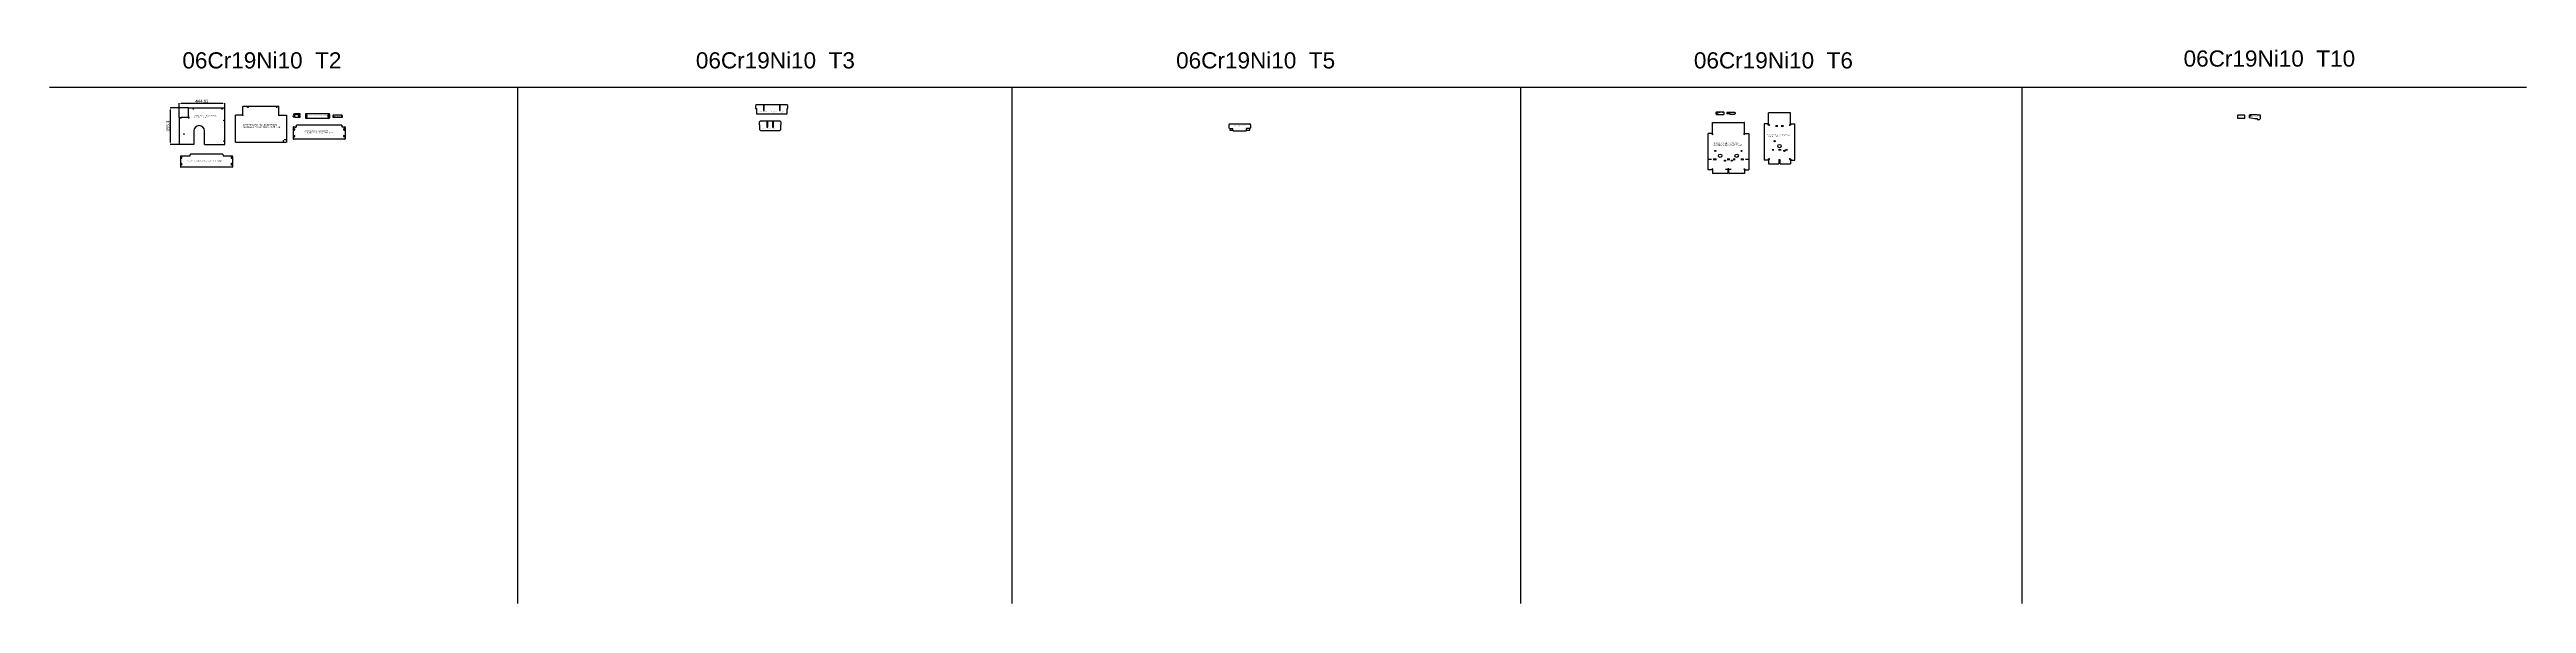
# Model space of a CAD drawing. Extents: x 1413 to 25440, y -2541 to 2823.
import ezdxf

# ---------------------------------------------------------------- set-up
doc = ezdxf.new("R2010")
doc.units = 0
doc.linetypes.add('CENTER', pattern=[50.8, 31.75, -6.35, 6.35, -6.35])
doc.linetypes.add('CENTERX2', pattern=[20.32, 12.7, -2.54, 2.54, -2.54])
doc.layers.get('0').update_dxf_attribs({"linetype": 'CONTINUOUS'})
doc.layers.get('DEFPOINTS').update_dxf_attribs({"linetype": 'CONTINUOUS'})
doc.styles.get("Standard").update_dxf_attribs({"font": 'arial.ttf'})
doc.dimstyles.new('0000', dxfattribs={"dimtxt": 30, "dimasz": 20, "dimexe": 1.25, "dimexo": 0.625, "dimtad": 1, "dimtxsty": 'STANDARD', "dimcen": 2.5, "dimazin": 3, "dimtfac": 1, "dimtmove": 0, "dimatfit": 3})
doc.dimstyles.new('ISO-25', dxfattribs={"dimtxt": 2.5, "dimasz": 2.5, "dimexe": 1.25, "dimexo": 0.625, "dimtad": 1, "dimtxsty": 'STANDARD', "dimcen": 2.5, "dimazin": 3, "dimtfac": 1, "dimtmove": 0, "dimatfit": 3})

# ---------------------------------------------------------------- blocks, each defined once
blk = doc.blocks.new('1303000012707_右侧护罩_1010060')
at = {"color": 7, "linetype": 'CONTINUOUS'}
for p, q in [((-267, 129), (-267, -131)), ((-267, 129), (-247, 129)), ((-178, 131), (-247, 131)), ((-247, 131), (-247, 129)), ((-178, 131), (-178, 129)), ((-178, 129), (-174, 127)), ((-175, 131), (-175, 224)), ((-175, 224), (178, 224)), ((-174, 127), (-175, 131)), ((-124, -131), (-267, -131)), ((-124, -1), (-124, -131)), ((-20, -131), (-20, -1)), ((-20, -131), (178, -131))]:
    blk.add_line(p, q, dxfattribs=at)
at = {"color": 6, "linetype": 'CENTERX2'}
for p, q in [((-249, 129), (-249, 121)), ((-176, 128), (-176, 121)), ((-167, 129), (-174, 129)), ((178, 129), (171, 129)), ((-249, -128), (-249, -131)), ((-176, -128), (-176, -131))]:
    blk.add_line(p, q, dxfattribs=at)
at = {"color": 7}
blk.add_line((178, -131), (178, 224), dxfattribs=at)
at = {"color": 7, "linetype": 'CONTINUOUS'}
for centre, radius in [((-128, 214), 3.5), ((152, 214), 3.5), ((170, 100), 3.5), ((-220, -31), 3), ((170, -100), 3.5)]:
    blk.add_circle(centre, radius, dxfattribs=at)
blk.add_arc((-72, -1), 52, 0, 180, dxfattribs=at)
at = {"color": 3, "insert": (-126, 149), "char_height": 8.4, "width": 245.57, "attachment_point": 1}
blk.add_mtext('1303000012707 {\\fSimSun|b0|i0|c134|p34;右侧护罩 }101006002683 06Cr19Ni10  T2  1{\\fSimSun|b0|i0|c134|p34;件}/{\\fSimSun|b0|i0|c134|p34;套} {\\fSimSun|b0|i0|c134|p34;共}4{\\fSimSun|b0|i0|c134|p34;件}', dxfattribs=at)
blk = doc.blocks.new('*D2')
at = {"color": 0}
for p, q in [((2669, 2166), (2669, 2305)), ((2689, 2304), (3093, 2304)), ((3113, 2261), (3113, 2305))]:
    blk.add_line(p, q, dxfattribs=at)
for points in [[(2689, 2307), (2689, 2300), (2669, 2304)], [(3093, 2307), (3093, 2300), (3113, 2304)]]:
    blk.add_solid(points, dxfattribs=at)
at = {"layer": 'DEFPOINTS', "color": 0}
for p in [(2669, 2165), (3113, 2304), (3113, 2260)]:
    blk.add_point(p, dxfattribs=at)
at = {"color": 0, "insert": (2891, 2322), "char_height": 30, "width": 239.82, "attachment_point": 5}
blk.add_mtext('444,61', dxfattribs=at)
blk = doc.blocks.new('*D3')
at = {"color": 0}
for p, q in [((2760, 2260), (2582, 2260)), ((2583, 2240), (2583, 1925)), ((2668, 1905), (2582, 1905))]:
    blk.add_line(p, q, dxfattribs=at)
for points in [[(2580, 2240), (2587, 2240), (2583, 2260)], [(2580, 1925), (2587, 1925), (2583, 1905)]]:
    blk.add_solid(points, dxfattribs=at)
at = {"layer": 'DEFPOINTS', "color": 0}
for p in [(2761, 2260), (2583, 1905), (2669, 1905)]:
    blk.add_point(p, dxfattribs=at)
at = {"color": 0, "insert": (2565, 2083), "char_height": 30, "width": 202.36, "attachment_point": 5, "rotation": 90}
blk.add_mtext('355,3', dxfattribs=at)
blk = doc.blocks.new('1303000012792_弯板_101006026')
at = {"color": 7, "linetype": 'CONTINUOUS'}
for p, q in [((-247, -131), (-247, 131)), ((-178, 131), (-247, 131)), ((-178, 131), (-174, 127)), ((-175, 131), (-175, 217)), ((-174, 127), (-175, 131)), ((-172, 220), (172, 220)), ((175, 131), (174, 127)), ((174, 127), (178, 131)), ((175, 131), (175, 217)), ((178, 131), (247, 131)), ((247, 131), (247, -131))]:
    blk.add_line(p, q, dxfattribs=at)
at = {"color": 6, "linetype": 'CENTERX2'}
for p, q in [((-176, 129), (-176, 127)), ((-173, 129), (-174, 129)), ((174, 129), (173, 129)), ((176, 128), (176, 129)), ((-176, -131), (-176, -131)), ((176, -131), (176, -131))]:
    blk.add_line(p, q, dxfattribs=at)
at = {"color": 7}
blk.add_line((-247, -131), (247, -131), dxfattribs=at)
at = {"color": 6, "linetype": 'CONTINUOUS'}
for p, q in [((215, -110), (215, -122)), ((225, -104), (242, -104)), ((225, -128), (242, -128))]:
    blk.add_line(p, q, dxfattribs=at)
at = {"color": 7, "linetype": 'CONTINUOUS'}
for centre in [(-128, 210), (152, 210)]:
    blk.add_circle(centre, 3.5, dxfattribs=at)
for centre, start, end in [((-172, 217), 90, 180), ((172, 217), 0, 90)]:
    blk.add_arc(centre, 3, start, end, dxfattribs=at)
at = {"color": 3, "insert": (-172, 46), "char_height": 14, "width": 374.25, "attachment_point": 1}
blk.add_mtext('1303000012792 {\\fSimSun|b0|i0|c134|p34;弯板 }101006002681 06Cr19Ni10_T2_GB_T3280  1{\\fSimSun|b0|i0|c134|p34;件}/{\\fSimSun|b0|i0|c134|p34;套}  {\\fSimSun|b0|i0|c134|p34;共}4{\\fSimSun|b0|i0|c134|p34;件}', dxfattribs=at)
blk = doc.blocks.new('1303000012793_板_1010060026')
at = {"color": 7, "linetype": 'CONTINUOUS'}
for p, q in [((-28, 8), (-28, -8)), ((28, 12), (-22, 12)), ((28, 4), (11, 4)), ((28, 4), (28, 12)), ((-22, -12), (28, -12)), ((11, -4), (28, -4)), ((28, -12), (28, -4))]:
    blk.add_line(p, q, dxfattribs=at)
for centre, radius, start, end in [((-22, 8), 5, 90, 180), ((11, 0), 3.5, 90, 270), ((-22, -8), 5, 180, 270)]:
    blk.add_arc(centre, radius, start, end, dxfattribs=at)
at = {"color": 3, "insert": (-23, 10), "char_height": 1.75, "width": 48.51, "attachment_point": 1}
blk.add_mtext('1303000012793 {\\fSimSun|b0|i0|c134|p34;板 }101006002682 06Cr19Ni10_T2_GB_T3280  1{\\fSimSun|b0|i0|c134|p34;件}/{\\fSimSun|b0|i0|c134|p34;套} {\\fSimSun|b0|i0|c134|p34;共}4{\\fSimSun|b0|i0|c134|p34;件}', dxfattribs=at)
blk = doc.blocks.new('*D6')
at = {"color": 0}
for p, q in [((3789, 2188), (3789, 2205)), ((3792, 2204), (3840, 2204)), ((3844, 2194), (3844, 2205))]:
    blk.add_line(p, q, dxfattribs=at)
for points in [[(3792, 2205), (3792, 2204), (3789, 2204)], [(3840, 2205), (3840, 2204), (3844, 2204)]]:
    blk.add_solid(points, dxfattribs=at)
at = {"layer": 'DEFPOINTS', "color": 0}
for p in [(3789, 2188), (3844, 2204), (3844, 2194)]:
    blk.add_point(p, dxfattribs=at)
at = {"color": 0, "insert": (3816, 2208), "char_height": 3.5, "width": 34.46, "attachment_point": 5}
blk.add_mtext('\\A1;55,0000', dxfattribs=at)
blk = doc.blocks.new('*D7')
at = {"color": 0}
for p, q in [((3800, 2194), (3776, 2194)), ((3800, 2169), (3776, 2169)), ((3777, 2191), (3777, 2186)), ((3777, 2173), (3777, 2178))]:
    blk.add_line(p, q, dxfattribs=at)
for points in [[(3777, 2191), (3778, 2191), (3777, 2194)], [(3777, 2173), (3778, 2173), (3777, 2169)]]:
    blk.add_solid(points, dxfattribs=at)
at = {"layer": 'DEFPOINTS', "color": 0}
for p in [(3777, 2169), (3800, 2194), (3800, 2169)]:
    blk.add_point(p, dxfattribs=at)
at = {"color": 0, "insert": (3777, 2182), "char_height": 3.5, "width": 34.58, "attachment_point": 5}
blk.add_mtext('\\A1;25,0000', dxfattribs=at)
blk = doc.blocks.new('1303000012610_弯板_101006002')
at = {"color": 7, "linetype": 'CONTINUOUS'}
for p, q in [((-93, -66), (-93, -101)), ((135, -61), (-88, -61)), ((135, -106), (-88, -106)), ((-80, -74), (-85, -74)), ((-85, -81), (-80, -81)), ((-80, -87), (-85, -87)), ((-85, -94), (-80, -94)), ((132, -74), (127, -74)), ((127, -81), (132, -81)), ((132, -87), (127, -87)), ((127, -94), (132, -94)), ((140, -66), (140, -101))]:
    blk.add_line(p, q, dxfattribs=at)
at = {"color": 6, "linetype": 'CENTER'}
for p, q in [((-50, -63), (-50, -61)), ((-50, -106), (-50, -105)), ((-10, -63), (-10, -61)), ((-10, -106), (-10, -105)), ((68, -61), (68, -63)), ((68, -105), (68, -106)), ((94, -61), (94, -63)), ((94, -105), (94, -106))]:
    blk.add_line(p, q, dxfattribs=at)
at = {"color": 7, "linetype": 'CONTINUOUS'}
for centre, radius, start, end in [((-88, -66), 5, 90, 180), ((-88, -101), 5, 180, 270), ((-85, -77), 3.5, 90, 270), ((-85, -90), 3.5, 90, 270), ((-80, -77), 3.5, 270, 90), ((-80, -90), 3.5, 270, 90), ((127, -77), 3.5, 90, 270), ((127, -90), 3.5, 90, 270), ((132, -77), 3.5, 270, 90), ((132, -90), 3.5, 270, 90), ((135, -66), 5, 0, 90), ((135, -101), 5, 270, 0)]:
    blk.add_arc(centre, radius, start, end, dxfattribs=at)
at = {"color": 3, "insert": (-61, -80), "char_height": 3.5, "width": 180.86, "attachment_point": 1}
blk.add_mtext('1303000012610 {\\fSimSun|b0|i0|c134|p34;弯板 }101006002696 06Cr19Ni10_T2_GB_T3280  1{\\fSimSun|b0|i0|c134|p34;件}/{\\fSimSun|b0|i0|c134|p34;套}  {\\fSimSun|b0|i0|c134|p34;共16件}', dxfattribs=at)
blk = doc.blocks.new('1303000018910_板_1010060029_v2')
at = {"color": 7, "linetype": 'CONTINUOUS'}
for p, q in [((72244, 11023), (72244, 10913)), ((72249, 11028), (72278, 11028)), ((72745, 10908), (72249, 10908)), ((72250, 10998), (72250, 11008)), ((72250, 10933), (72250, 10943)), ((72257, 11008), (72257, 10998)), ((72257, 10943), (72257, 10933)), ((72278, 11028), (72278, 11043)), ((72716, 11043), (72278, 11043)), ((72716, 11043), (72716, 11028)), ((72716, 11028), (72745, 11028)), ((72737, 10998), (72737, 11008)), ((72737, 10933), (72737, 10943)), ((72744, 11008), (72744, 10998)), ((72744, 10943), (72744, 10933)), ((72750, 11023), (72750, 10913))]:
    blk.add_line(p, q, dxfattribs=at)
at = {"color": 6, "linetype": 'CENTER'}
for p, q in [((72272, 11018), (72272, 11028)), ((72272, 10908), (72272, 10914)), ((72722, 11028), (72722, 11024)), ((72722, 10914), (72722, 10908))]:
    blk.add_line(p, q, dxfattribs=at)
at = {"color": 7, "linetype": 'CONTINUOUS'}
for centre, radius, start, end in [((72249, 11023), 5, 90, 180), ((72249, 10913), 5, 180, 270), ((72254, 11008), 3.5, 0, 180), ((72254, 10998), 3.5, 180, 360), ((72254, 10943), 3.5, 360, 180), ((72254, 10933), 3.5, 180, 0), ((72740, 11008), 3.5, 0, 180), ((72740, 10998), 3.5, 180, 0), ((72740, 10943), 3.5, 0, 180), ((72740, 10933), 3.5, 180, 0), ((72745, 11023), 5, 0, 90), ((72745, 10913), 5, 270, 0)]:
    blk.add_arc(centre, radius, start, end, dxfattribs=at)
at = {"color": 3, "insert": (72349, 10993), "char_height": 10.5, "width": 288.09, "attachment_point": 1}
blk.add_mtext('1303000018910 {\\fSimSun|b0|i0|c134|p34;板 }101006002953 T2_06Cr19Ni10_GB_T3280  1{\\fSimSun|b0|i0|c134|p34;件}/{\\fSimSun|b0|i0|c134|p34;套}  {\\fSimSun|b0|i0|c134|p34;共}2{\\fSimSun|b0|i0|c134|p34;件}', dxfattribs=at)
blk = doc.blocks.new('1303000012617_弯板_101006002')
at = {"color": 7, "linetype": 'CONTINUOUS'}
for p, q in [((39, -44), (39, -58)), ((125, -41), (42, -41)), ((125, -61), (42, -61)), ((128, -44), (128, -58))]:
    blk.add_line(p, q, dxfattribs=at)
at = {"color": 6, "linetype": 'CENTER'}
for p, q in [((53, -41), (53, -41)), ((53, -61), (53, -60)), ((68, -41), (68, -41)), ((68, -61), (68, -60)), ((99, -41), (99, -41)), ((99, -60), (99, -61)), ((114, -41), (114, -41)), ((114, -60), (114, -61))]:
    blk.add_line(p, q, dxfattribs=at)
at = {"color": 7, "linetype": 'CONTINUOUS'}
for centre in [(44, -51), (123, -51)]:
    blk.add_circle(centre, 3, dxfattribs=at)
for centre, start, end in [((42, -44), 90, 180), ((42, -58), 180, 270), ((125, -44), 0, 90), ((125, -58), 270, 0)]:
    blk.add_arc(centre, 3, start, end, dxfattribs=at)
at = {"color": 3, "insert": (55, -48), "char_height": 2.1, "width": 59.95, "attachment_point": 1}
blk.add_mtext('1303000012617 {\\fSimSun|b0|i0|c134|p34;弯板 }101006002753 06Cr19Ni10_T2_GB_T3280  1{\\fSimSun|b0|i0|c134|p34;件}/{\\fSimSun|b0|i0|c134|p34;套} {\\fSimSun|b0|i0|c134|p34;共}8{\\fSimSun|b0|i0|c134|p34;件}', dxfattribs=at)
blk = doc.blocks.new('101006000400__板')
at = {"color": 7, "linetype": 'CONTINUOUS'}
for p, q in [((30604, 932541), (30599, 932536)), ((30599, 932536), (30599, 932524)), ((30599, 932524), (30604, 932519)), ((30674, 932541), (30604, 932541)), ((30604, 932519), (30674, 932519)), ((30679, 932536), (30674, 932541)), ((30674, 932519), (30679, 932524)), ((30679, 932524), (30679, 932536))]:
    blk.add_line(p, q, dxfattribs=at)
blk.add_circle((30610, 932530), 6.1, dxfattribs=at)
at = {"color": 3, "insert": (30620, 932534), "char_height": 2.304, "width": 52.6, "attachment_point": 1}
blk.add_mtext('1303000012262 {\\fSimSun|b0|i0|c134|p34;板 }101006000400  06Cr19Ni10   T6  1 {\\fSimSun|b0|i0|c134|p34;件/套 共2+2件}', dxfattribs=at)
blk = doc.blocks.new('101006002647____板')
at = {"color": 7, "linetype": 'CONTINUOUS'}
for p, q in [((1646671651.890682, 3306321474.18472), (1646671649.890682, 3306321472.18472)), ((1646671649.890682, 3306321472.18472), (1646671649.890682, 3306321446.18472)), ((1646671649.890682, 3306321446.18472), (1646671651.890682, 3306321444.18472)), ((1646671717.890682, 3306321474.18472), (1646671651.890682, 3306321474.18472)), ((1646671651.890682, 3306321444.18472), (1646671717.890682, 3306321444.18472)), ((1646671719.890682, 3306321472.18472), (1646671717.890682, 3306321474.18472)), ((1646671717.890682, 3306321444.18472), (1646671719.890682, 3306321446.18472)), ((1646671719.890682, 3306321446.18472), (1646671719.890682, 3306321472.18472))]:
    blk.add_line(p, q, dxfattribs=at)
at = {"color": 3, "insert": (1646671657.766995, 3306321464.354346), "char_height": 2.304, "width": 52.63803364, "attachment_point": 1}
blk.add_mtext('1303000012896  {\\fSimSun|b0|i0|c134|p54;板} 101006002647\\P06Cr19Ni10  T10  2{\\fSimSun|b0|i0|c134|p54;件}/{\\fSimSun|b0|i0|c134|p54;套} {\\fSimSun|b0|i0|c134|p54;共}4+4{\\fSimSun|b0|i0|c134|p54;件}', dxfattribs=at)
blk = doc.blocks.new('101006002649____板')
at = {"color": 7, "linetype": 'CONTINUOUS'}
for p, q in [((1646671754.354614, 3306321473.795784), (1646671746.354614, 3306321465.795784)), ((1646671746.354614, 3306321465.795784), (1646671746.354614, 3306321446.641114)), ((1646671746.354614, 3306321446.641114), (1646671799.354614, 3306321437.295784)), ((1646671825.354614, 3306321473.795784), (1646671754.354614, 3306321473.795784)), ((1646671799.354614, 3306321437.295784), (1646671825.354614, 3306321437.295784)), ((1646671825.354614, 3306321468.295784), (1646671825.354614, 3306321473.795784)), ((1646671856.354614, 3306321468.295784), (1646671825.354614, 3306321468.295784)), ((1646671825.354614, 3306321437.295784), (1646671825.354614, 3306321427.295784)), ((1646671825.354614, 3306321427.295784), (1646671848.354614, 3306321427.295784)), ((1646671848.354614, 3306321427.295784), (1646671856.354614, 3306321435.295784)), ((1646671856.354614, 3306321435.295784), (1646671856.354614, 3306321468.295784))]:
    blk.add_line(p, q, dxfattribs=at)
blk.add_circle((1646671761.354614, 3306321461.795784), 3.4, dxfattribs=at)
at = {"color": 3, "insert": (1646671767.612403, 3306321460.390764), "char_height": 3.84, "width": 82.62423494, "attachment_point": 1}
blk.add_mtext('1303000012897 {\\fSimSun|b0|i0|c134|p54;板} 101006002649\\P06Cr19Ni10  T10  1{\\fSimSun|b0|i0|c134|p54;件}/{\\fSimSun|b0|i0|c134|p54;套} {\\fSimSun|b0|i0|c134|p54;共}2+2{\\fSimSun|b0|i0|c134|p54;件}', dxfattribs=at)
blk = doc.blocks.new('1303000012898_板_1010060026')
at = {"color": 7, "linetype": 'CONTINUOUS'}
for p, q in [((35, 8), (-41, 8)), ((-41, 8), (-41, -6)), ((41, 2), (35, 8)), ((41, -6), (41, 2)), ((-14, -6), (-41, -6)), ((-14, -8), (-14, -6)), ((-14, -8), (33, -8)), ((33, -6), (33, -8)), ((41, -6), (33, -6))]:
    blk.add_line(p, q, dxfattribs=at)
at = {"color": 3, "insert": (-30, 4), "char_height": 2.1, "width": 60.67, "attachment_point": 1}
blk.add_mtext('1303000012898 {\\fSimSun|b0|i0|c134|p34;板 }101006002655 06Cr19Ni10_T6_GB_T4237  2{\\fSimSun|b0|i0|c134|p34;件}/{\\fSimSun|b0|i0|c134|p34;套}  {\\fSimSun|b0|i0|c134|p34;共}4+4{\\fSimSun|b0|i0|c134|p34;件}', dxfattribs=at)
blk = doc.blocks.new('弯板_101006002645')
at = {"color": 7, "linetype": 'CONTINUOUS'}
for p, q in [((430, 226), (430, 330)), ((430, 330), (430, 330)), ((432, 332), (740, 332)), ((742, 330), (742, 330)), ((742, 226), (742, 330)), ((388, -128), (388, 225)), ((423, 225), (388, 225)), ((423, 225), (436, 213)), ((436, 213), (430, 226)), ((742, 226), (736, 213)), ((736, 213), (749, 225)), ((749, 225), (784, 225)), ((784, 225), (784, -128)), ((423, -128), (388, -128)), ((436, -116), (423, -128)), ((430, -128), (436, -116)), ((430, -128), (430, -163)), ((579, -163), (430, -163)), ((579, -163), (581, -161)), ((591, -116), (581, -116)), ((581, -116), (581, -161)), ((591, -161), (591, -116)), ((591, -161), (593, -163)), ((742, -163), (593, -163)), ((749, -128), (736, -116)), ((736, -116), (742, -128)), ((742, -128), (742, -163)), ((749, -128), (784, -128))]:
    blk.add_line(p, q, dxfattribs=at)
at = {"color": 6, "linetype": 'CENTER'}
for p, q in [((429, 219), (429, 214)), ((438, 220), (433, 220)), ((739, 220), (733, 220)), ((742, 215), (742, 219)), ((429, -116), (429, -122)), ((433, -122), (439, -122)), ((558, -122), (581, -122)), ((591, -122), (613, -122)), ((735, -122), (739, -122)), ((742, -122), (742, -117))]:
    blk.add_line(p, q, dxfattribs=at)
at = {"color": 6, "linetype": 'CONTINUOUS'}
for p, q in [((396, -28), (396, -23)), ((396, -23), (421, -23)), ((421, -28), (396, -28)), ((437, -28), (470, -28)), ((470, -24), (439, -24)), ((574, -28), (599, -28)), ((599, -24), (575, -24)), ((651, -24), (633, -24)), ((633, -28), (651, -28)), ((733, -24), (705, -24)), ((705, -28), (735, -28)), ((751, -23), (776, -23)), ((776, -28), (751, -28)), ((776, -23), (776, -28))]:
    blk.add_line(p, q, dxfattribs=at)
at = {"color": 7, "linetype": 'CONTINUOUS'}
for centre, radius in [((459, 56), 5.25), ((506, 9), 16.3), ((666, 9), 16.3), ((713, 56), 5.25), ((553, -38), 5.25), ((619, -38), 5.25)]:
    blk.add_circle(centre, radius, dxfattribs=at)
for centre, start, end in [((432, 330), 90, 180), ((740, 330), 0, 90)]:
    blk.add_arc(centre, 2, start, end, dxfattribs=at)
at = {"insert": (436, 136), "char_height": 10.5, "width": 298.81, "attachment_point": 1}
blk.add_mtext('{\\C3;1303000020711 \\fSimSun|b0|i0|c134|p34;弯板 \\Ftxt|c134;101006002645\\P\\fArial|b0|i0|c0|p34;06Cr19Ni10_T6_GB_T4237_\\Ftxt|c134;1\\fSimSun|b0|i0|c134|p34;件\\Ftxt|c134;/\\fSimSun|b0|i0|c134|p34;套\\Ftxt|c134; \\fSimSun|b0|i0|c134|p34;共\\Ftxt|c134;2\\fSimSun|b0|i0|c134|p34;件}', dxfattribs=at)
blk = doc.blocks.new('板_101006002722')
at = {"layer": 'DEFPOINTS'}
for p, q in [((-20, 188), (-28, 180)), ((-28, 180), (-28, 153)), ((-28, 153), (-21, 153)), ((-21, 153), (-21, 105)), ((276, 188), (-20, 188)), ((-16, 100), (272, 100)), ((54, 181), (47, 181)), ((47, 181), (47, 132)), ((47, 132), (54, 132)), ((54, 132), (54, 181)), ((210, 181), (203, 181)), ((203, 181), (203, 132)), ((203, 132), (210, 132)), ((210, 132), (210, 181)), ((284, 180), (276, 188)), ((277, 153), (284, 153)), ((277, 105), (277, 153)), ((284, 153), (284, 180))]:
    blk.add_line(p, q, dxfattribs=at)
for centre, start, end in [((-16, 105), 180, 270), ((272, 105), 270, 0)]:
    blk.add_arc(centre, 5, start, end, dxfattribs=at)
at = {"insert": (-5, 122), "char_height": 5.25, "width": 273.61, "attachment_point": 1}
blk.add_mtext('{\\C3;T3_06Cr19Ni10_GB_T3280_1303000020715 \\fSimSun|b0|i0|c134|p34;板 \\Ftxt|c134;101006002722 1\\fSimSun|b0|i0|c134|p34;件\\Ftxt|c134;/\\fSimSun|b0|i0|c134|p34;套\\Ftxt|c134; \\fSimSun|b0|i0|c134|p34;共2件}', dxfattribs=at)
blk = doc.blocks.new('1303000031697_联轴节罩_1010060')
at = {"color": 7, "linetype": 'CONTINUOUS'}
for p, q in [((-350, 42), (-350, -58)), ((-345, 48), (-257, 48)), ((-344, 38), (-344, 28)), ((-337, 28), (-337, 38)), ((-257, 48), (-257, 58)), ((58, 62), (-252, 62)), ((63, 58), (63, 48)), ((63, 48), (151, 48)), ((143, 38), (143, 28)), ((150, 28), (150, 38)), ((156, 42), (156, -58)), ((151, -62), (-345, -62)), ((-344, -28), (-344, -38)), ((-337, -38), (-337, -28)), ((143, -28), (143, -38)), ((150, -38), (150, -28))]:
    blk.add_line(p, q, dxfattribs=at)
at = {"color": 6, "linetype": 'CONTINUOUS'}
for p, q in [((-322, 46), (-322, 48)), ((128, 48), (128, 46)), ((-322, -62), (-322, -61)), ((128, -61), (128, -62))]:
    blk.add_line(p, q, dxfattribs=at)
at = {"color": 7, "linetype": 'CONTINUOUS'}
for centre, radius, start, end in [((-345, 42), 5, 90, 180), ((-340, 38), 3.5, 0, 180), ((-340, 28), 3.5, 180, 0), ((-252, 58), 5, 90, 180), ((58, 58), 5, 0, 90), ((146, 38), 3.5, 0, 180), ((146, 28), 3.5, 180, 0), ((151, 42), 5, 0, 90), ((-345, -58), 5, 180, 270), ((-340, -28), 3.5, 0, 180), ((-340, -38), 3.5, 180, 0), ((146, -28), 3.5, 0, 180), ((146, -38), 3.5, 180, 0), ((151, -58), 5, 270, 0)]:
    blk.add_arc(centre, radius, start, end, dxfattribs=at)
at = {"color": 3, "insert": (-292, 0), "char_height": 7, "width": 388.7, "attachment_point": 1}
blk.add_mtext('T2_GB_T3280_06Cr19Ni10_1303000031697 {\\fSimSun|b0|i0|c134|p34;联轴节罩 }101006003719 {\\fSimSun|b0|i0|c134|p34;共}2{\\fSimSun|b0|i0|c134|p34;件}', dxfattribs=at)
blk = doc.blocks.new('1303000031736_弯板_101006002')
at = {"color": 7, "linetype": 'CONTINUOUS'}
for p, q in [((-106, 177), (-106, 281)), ((104, 283), (-104, 283)), ((106, 177), (106, 281)), ((-148, 176), (-148, -176)), ((-113, 176), (-148, 176)), ((-113, 170), (-113, 176)), ((-113, 170), (-110, 170)), ((-110, 170), (-102, 162)), ((-105, 177), (-106, 177)), ((-105, 174), (-105, 177)), ((-98, 167), (-105, 174)), ((105, 174), (98, 167)), ((102, 162), (110, 170)), ((105, 177), (106, 177)), ((105, 177), (105, 174)), ((110, 170), (113, 170)), ((113, 170), (113, 176)), ((113, 176), (148, 176)), ((148, -176), (148, 176)), ((-113, -176), (-148, -176)), ((-110, -170), (-113, -170)), ((-113, -170), (-113, -176)), ((-102, -162), (-110, -170)), ((-106, -177), (-106, -212)), ((-105, -177), (-106, -177)), ((-106, -212), (-7, -212)), ((-105, -174), (-98, -167)), ((-105, -177), (-105, -174)), ((-7, -212), (-5, -210)), ((5, -173), (-5, -173)), ((-5, -173), (-5, -210)), ((5, -210), (5, -173)), ((5, -210), (7, -212)), ((7, -212), (106, -212)), ((98, -167), (105, -174)), ((110, -170), (102, -162)), ((105, -174), (105, -177)), ((105, -177), (106, -177)), ((106, -177), (106, -212)), ((113, -170), (110, -170)), ((113, -170), (113, -176)), ((113, -176), (148, -176))]:
    blk.add_line(p, q, dxfattribs=at)
at = {"color": 6, "linetype": 'CONTINUOUS'}
for p, q in [((-106, 167), (-106, 164)), ((-100, 171), (-102, 171)), ((-40, 156), (-31, 156)), ((-40, 152), (-17, 152)), ((-31, 163), (-31, 156)), ((-25, 163), (-25, 156)), ((-25, 156), (-17, 156)), ((25, 156), (16, 156)), ((16, 152), (39, 152)), ((25, 163), (25, 156)), ((31, 163), (31, 156)), ((31, 156), (39, 156)), ((102, 171), (100, 171)), ((106, 164), (106, 167)), ((-106, -165), (-106, -167)), ((-102, -171), (-99, -171)), ((-70, -72), (-54, -72)), ((-70, -76), (-54, -76)), ((-10, -72), (16, -72)), ((-10, -76), (16, -76)), ((59, -72), (78, -72)), ((59, -76), (78, -76)), ((100, -171), (102, -171)), ((106, -167), (106, -164))]:
    blk.add_line(p, q, dxfattribs=at)
at = {"color": 7, "linetype": 'CONTINUOUS'}
for centre, radius in [((-47, 8), 6.25), ((0, -40), 16.3), ((47, -86), 6.25)]:
    blk.add_circle(centre, radius, dxfattribs=at)
for centre, radius, start, end in [((-104, 281), 2, 90, 180), ((104, 281), 2, 360, 90), ((-100, 164), 3, 270, 0), ((100, 164), 3, 180, 270), ((-100, -164), 3, 0, 90), ((100, -164), 3, 90, 180)]:
    blk.add_arc(centre, radius, start, end, dxfattribs=at)
for points in [[(-102, 162), (-102, 162), (-102, 162), (-102, 162), (-101, 162), (-101, 162), (-101, 162), (-101, 162), (-101, 162), (-101, 162), (-101, 162), (-100, 162), (-100, 162), (-100, 162)], [(-97, 164), (-97, 165), (-97, 165), (-97, 165), (-97, 165), (-97, 166), (-97, 166), (-97, 166), (-97, 166), (-97, 166), (-97, 166), (-98, 166), (-98, 166), (-98, 167)], [(98, 167), (98, 166), (98, 166), (97, 166), (97, 166), (97, 166), (97, 165), (97, 165), (97, 165), (97, 165), (97, 165), (97, 165), (97, 165), (97, 164)], [(100, 162), (100, 162), (100, 162), (101, 162), (101, 162), (101, 162), (101, 162), (101, 162), (101, 162), (102, 162), (102, 162), (102, 162), (102, 162), (102, 162)], [(-100, -162), (-100, -162), (-100, -162), (-101, -162), (-101, -162), (-101, -162), (-101, -162), (-101, -162), (-101, -162), (-102, -162), (-102, -162), (-102, -162), (-102, -162), (-102, -162)], [(-98, -167), (-98, -166), (-98, -166), (-97, -166), (-97, -166), (-97, -166), (-97, -165), (-97, -165), (-97, -165), (-97, -165), (-97, -165), (-97, -165), (-97, -165), (-97, -164)], [(97, -164), (97, -165), (97, -165), (97, -165), (97, -165), (97, -166), (97, -166), (97, -166), (97, -166), (97, -166), (97, -166), (98, -166), (98, -166), (98, -167)], [(102, -162), (102, -162), (102, -162), (102, -162), (101, -162), (101, -162), (101, -162), (101, -162), (101, -162), (101, -162), (101, -162), (100, -162), (100, -162), (100, -162)]]:
    blk.add_open_spline(points, degree=3, knots=[0, 0, 0, 0, 0.25, 0.25, 0.5, 0.5, 0.625, 0.625, 0.6875, 0.6875, 0.75, 0.75, 1, 1, 1, 1], dxfattribs=at)
at = {"color": 3, "insert": (-121, 70), "char_height": 7, "width": 257.16, "attachment_point": 1}
blk.add_mtext('T6_GB_T4237_06Cr19Ni10_1303000031736 {\\fSimSun|b0|i0|c134|p34;弯板 }101006002820 1{\\fSimSun|b0|i0|c134|p34;件}/{\\fSimSun|b0|i0|c134|p34;套} {\\fSimSun|b0|i0|c134|p34;共}2{\\fSimSun|b0|i0|c134|p34;件}', dxfattribs=at)
blk = doc.blocks.new('1303000031737_弯板_101006002')
at = {"color": 7, "linetype": 'CONTINUOUS'}
for p, q in [((26, -99), (26, -130)), ((33, -130), (26, -130)), ((33, -133), (33, -130)), ((34, -91), (230, -91)), ((35, -135), (35, -152)), ((35, -152), (65, -152)), ((70, -157), (194, -157)), ((199, -152), (229, -152)), ((231, -135), (229, -135)), ((229, -152), (229, -135)), ((236, -130), (231, -130)), ((231, -130), (231, -135)), ((238, -99), (238, -128))]:
    blk.add_line(p, q, dxfattribs=at)
at = {"color": 6, "linetype": 'CONTINUOUS'}
for p, q in [((27, -125), (26, -125)), ((238, -125), (237, -125))]:
    blk.add_line(p, q, dxfattribs=at)
at = {"color": 6}
for p, q in [((35, -135), (65, -135)), ((65, -152), (65, -135)), ((229, -135), (199, -135)), ((199, -152), (199, -135))]:
    blk.add_line(p, q, dxfattribs=at)
at = {"color": 7, "linetype": 'CONTINUOUS'}
for centre, radius, start, end in [((34, -99), 8, 90, 180), ((35, -133), 2, 180, 270), ((70, -152), 5, 180, 270), ((194, -152), 5, 270, 0), ((230, -99), 8, 0, 90), ((236, -128), 2, 270, 0)]:
    blk.add_arc(centre, radius, start, end, dxfattribs=at)
at = {"color": 3, "insert": (80, -107), "char_height": 3.5, "width": 113.95, "attachment_point": 1}
blk.add_mtext('T5_GB_T4237_06Cr19Ni10_1303000031737 {\\fSimSun|b0|i0|c134|p34;弯板 }101006002821 1{\\fSimSun|b0|i0|c134|p34;件}/{\\fSimSun|b0|i0|c134|p34;套} {\\fSimSun|b0|i0|c134|p34;共}2{\\fSimSun|b0|i0|c134|p34;件}', dxfattribs=at)
blk = doc.blocks.new('1303000031738_板_1010060028')
at = {"color": 7, "linetype": 'CONTINUOUS'}
for p, q in [((-98, 44), (-106, 36)), ((-106, 36), (-106, 9)), ((-99, 9), (-106, 9)), ((-99, -39), (-99, 9)), ((98, 44), (-98, 44)), ((-24, 37), (-32, 37)), ((-32, 37), (-32, -12)), ((-24, -12), (-24, 37)), ((32, 37), (24, 37)), ((24, 37), (24, -12)), ((32, -12), (32, 37)), ((106, 36), (98, 44)), ((106, 9), (99, 9)), ((99, 9), (99, -39)), ((106, 9), (106, 36)), ((-94, -44), (94, -44)), ((-32, -12), (-24, -12)), ((24, -12), (32, -12))]:
    blk.add_line(p, q, dxfattribs=at)
for centre, start, end in [((-94, -39), 180, 270), ((94, -39), 270, 0)]:
    blk.add_arc(centre, 5, start, end, dxfattribs=at)
at = {"color": 3, "insert": (-78, -25), "char_height": 2.8, "width": 160.09, "attachment_point": 1}
blk.add_mtext('T3_GB_T3280_06Cr19Ni10_1303000031738 {\\fSimSun|b0|i0|c134|p34;板 }101006002822 1{\\fSimSun|b0|i0|c134|p34;件}/{\\fSimSun|b0|i0|c134|p34;套} {\\fSimSun|b0|i0|c134|p34;共}2{\\fSimSun|b0|i0|c134|p34;件}', dxfattribs=at)

msp = doc.modelspace()

# ---------------------------------------------------------------- linework, layer by layer
at = {"color": 1}
for p, q in [((1412.72579, 2458.40389), (25439.97912, 2458.40389)), ((5953.43226, 2458.40389), (5953.43226, -2541.07287)), ((10747.27908, 2458.40389), (10747.27908, -2541.07287)), ((15682.00514, 2458.40389), (15682.00514, -2541.07287)), ((20544.33549, 2458.40389), (20544.33549, -2541.07287))]:
    msp.add_line(p, q, dxfattribs=at)

# ---------------------------------------------------------------- block references
for name, p in [('1303000012707_右侧护罩_1010060', (2935.97521, 2036.12349)), ('1303000012792_弯板_101006026', (3463.54733, 2056.07642)), ('1303000012793_板_1010060026', (3816.11434, 2181.88739)), ('1303000012610_弯板_101006002', (3988.6061, 2262.20675)), ('1303000012617_弯板_101006002', (4122.91873, 2228.08834)), ('板_101006002722', (8290.40245, 2100.7068)), ('1303000012898_板_1010060026', (17725.20443, 2207.22907)), ('1303000031738_板_1010060028', (8403.05781, 2085.23084)), ('弯板_101006002645', (17112.6237, 1785.68253))]:
    msp.add_blockref(name, p)
for name, p in [('101006000400__板', (-13021.27776, -930323.12735)), ('1303000031736_弯板_101006002', (18194.03944, 1928.27504)), ('101006002647____板', (-1646649012.02459, -3306319285.9098)), ('101006002649____板', (-1646648996.6069, -3306319280.77967)), ('1303000018910_板_1010060029_v2', (-68468.83336, -8952.75237)), ('1303000031737_弯板_101006002', (12825.91793, 2193.82267)), ('1303000031697_联轴节罩_1010060', (3032.40039, 1746.86571))]:
    msp.add_blockref(name, p, dxfattribs=at)

# ---------------------------------------------------------------- texts
at = {"color": 1, "char_height": 156.4590662, "attachment_point": 1}
for s, insert, width in [('06Cr19Ni10  T2 ', (2701.39752, 2797.32616), 1577.0908786), ('06Cr19Ni10  T3', (7682.49974, 2797.32616), 1577.0908786), ('06Cr19Ni10  T5', (12341.06936, 2797.32616), 1577.0908786), ('06Cr19Ni10  T6 ', (17363.73303, 2797.32616), 1577.0908786), ('06Cr19Ni10  T10 ', (22113.84458, 2814.88823), 1704.205688)]:
    msp.add_mtext(s, dxfattribs=dict(at, insert=insert, width=width))

# ---------------------------------------------------------------- dimensions: what is measured, and where the dimension line sits
at = {"color": 1}
for base, p1, p2, dimstyle, override, picture, middle in [((2583.20074, 1905.12349), (2760.68734, 2260.42748), (2668.86724, 1905.12349), '0000', {"dimsah": 1, "dimtzin": 8}, '*D3', (2564.54709, 2082.77548)), ((3777.49532, 2169.38739), (3799.56331, 2194.38739), (3799.56331, 2169.38739), 'ISO-25', {"dimtxt": 3.5, "dimasz": 3.302, "dimexe": 1, "dimexo": 0, "dimgap": 1.524, "dimtih": 1, "dimtoh": 1, "dimdec": 4, "dimzin": 0, "dimsah": 1, "dimdle": 6.604, "dimtdec": 4, "dimtolj": 1, "dimtzin": 8}, '*D7', (3777.49532, 2181.88739))]:
    dim = msp.add_linear_dim(base=base, p1=p1, p2=p2, angle=90, dimstyle=dimstyle, override=override, dxfattribs=at)
    dim.commit()
    dim.dimension.update_dxf_attribs({"geometry": picture, "text_midpoint": middle})
for base, p1, p2, dimstyle, override, picture, middle in [((3113.47521, 2303.80326), (2668.86724, 2164.91136), (3113.47521, 2260.42748), '0000', {"dimsah": 1, "dimtzin": 8}, '*D2', (2891.17123, 2322.45691)), ((3843.61434, 2204.42445), (3788.61434, 2187.66082), (3843.61434, 2194.38739), 'ISO-25', {"dimtxt": 3.5, "dimasz": 3.302, "dimexe": 1, "dimexo": 0, "dimgap": 1.524, "dimtih": 1, "dimtoh": 1, "dimdec": 4, "dimzin": 0, "dimsah": 1, "dimdle": 6.604, "dimtdec": 4, "dimtolj": 1, "dimtzin": 8}, '*D6', (3816.11434, 2208.05179))]:
    dim = msp.add_linear_dim(base=base, p1=p1, p2=p2, dimstyle=dimstyle, override=override, dxfattribs=at)
    dim.commit()
    dim.dimension.update_dxf_attribs({"geometry": picture, "text_midpoint": middle})

doc.saveas('drawing.dxf')
